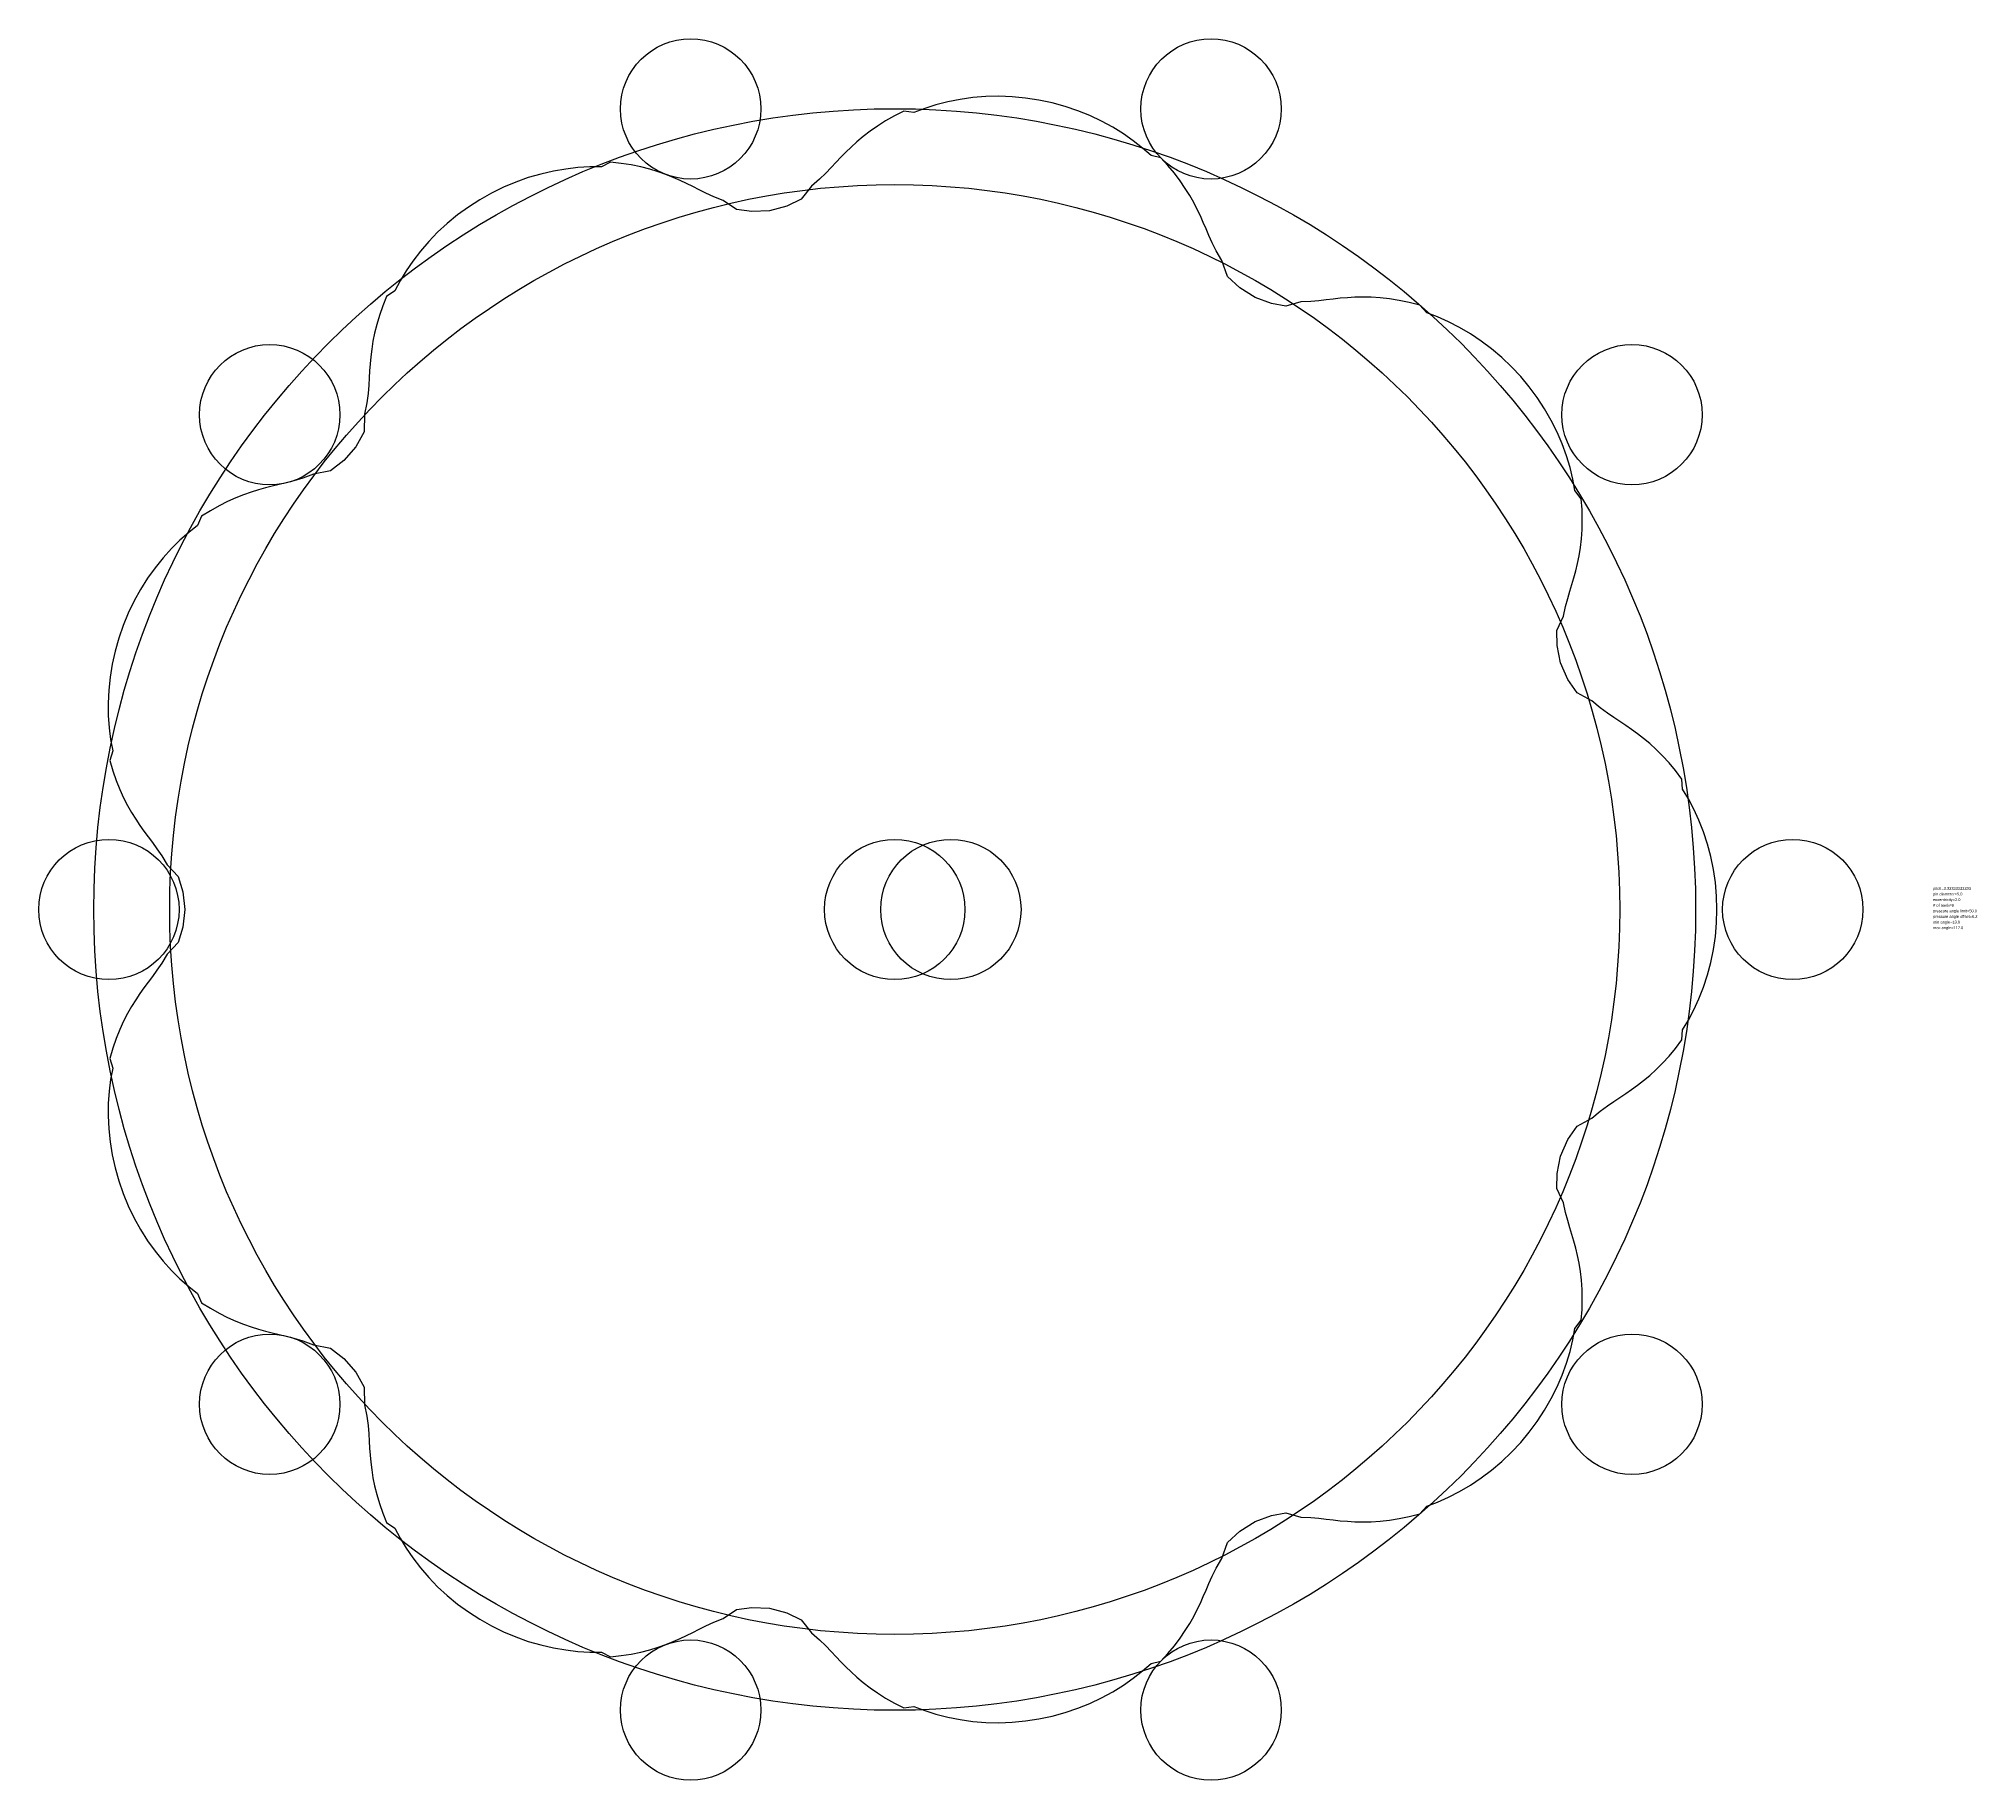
# Model space of a CAD drawing. Extents: x -32.5 to 36.6, y -31 to 31.
import ezdxf

# ---------------------------------------------------------------- set-up
doc = ezdxf.new("R2010")
doc.units = 0
for name, color, linetype in [('CAM', 1, 'continuous'), ('PRESSURE', 3, 'continuous'), ('ROLLER', 5, 'continuous'), ('TEXT', 2, 'continuous')]:
    doc.layers.add(name, color=color, linetype=linetype)
doc.styles.get("Standard").update_dxf_attribs({"font": 'ARIAL.TTF', "width": 40, "oblique": 50})

msp = doc.modelspace()

# ---------------------------------------------------------------- linework, layer by layer
at = {"layer": 'cam'}
for p, q in [((-1.67, 28.45), (-2.008, 28.281)), ((-1.313, 28.408), (-1.67, 28.45)), ((-0.931, 28.552), (-1.313, 28.408)), ((-0.529, 28.678), (-0.931, 28.552)), ((-0.108, 28.786), (-0.529, 28.678)), ((0.33, 28.871), (-0.108, 28.786)), ((0.781, 28.933), (0.33, 28.871)), ((1.244, 28.97), (0.781, 28.933)), ((1.714, 28.98), (1.244, 28.97)), ((2.189, 28.963), (1.714, 28.98)), ((2.666, 28.918), (2.189, 28.963)), ((3.14, 28.845), (2.666, 28.918)), ((3.61, 28.745), (3.14, 28.845)), ((4.071, 28.619), (3.61, 28.745)), ((4.521, 28.467), (4.071, 28.619)), ((4.956, 28.291), (4.521, 28.467)), ((-2.88, 27.733), (-3.124, 27.545)), ((-2.613, 27.92), (-2.88, 27.733)), ((-2.323, 28.103), (-2.613, 27.92)), ((-2.008, 28.281), (-2.323, 28.103)), ((5.374, 28.094), (4.956, 28.291)), ((5.772, 27.877), (5.374, 28.094)), ((6.149, 27.644), (5.772, 27.877)), ((6.502, 27.396), (6.149, 27.644)), ((-3.74, 26.992), (-3.917, 26.811)), ((-3.551, 27.174), (-3.74, 26.992)), ((-3.347, 27.358), (-3.551, 27.174)), ((-3.124, 27.545), (-3.347, 27.358)), ((6.832, 27.137), (6.502, 27.396)), ((7.135, 26.87), (6.832, 27.137)), ((-14.162, 26.314), (-14.608, 26.212)), ((-13.721, 26.389), (-14.162, 26.314)), ((-13.286, 26.438), (-13.721, 26.389)), ((-12.862, 26.462), (-13.286, 26.438)), ((-12.451, 26.463), (-12.862, 26.462)), ((-12.127, 26.629), (-12.451, 26.463)), ((-11.747, 26.59), (-12.127, 26.629)), ((-11.386, 26.534), (-11.747, 26.59)), ((-11.046, 26.463), (-11.386, 26.534)), ((-10.726, 26.381), (-11.046, 26.463)), ((-10.428, 26.29), (-10.726, 26.381)), ((-10.15, 26.192), (-10.428, 26.29)), ((-4.265, 26.444), (-4.455, 26.245)), ((-4.09, 26.63), (-4.265, 26.444)), ((-3.917, 26.811), (-4.09, 26.63)), ((7.48, 26.787), (7.135, 26.87)), ((7.735, 26.512), (7.48, 26.787)), ((7.964, 26.237), (7.735, 26.512)), ((-15.939, 25.74), (-16.37, 25.529)), ((-15.5, 25.925), (-15.939, 25.74)), ((-15.056, 26.082), (-15.5, 25.925)), ((-14.608, 26.212), (-15.056, 26.082)), ((-9.892, 26.089), (-10.15, 26.192)), ((-9.649, 25.983), (-9.892, 26.089)), ((-9.418, 25.874), (-9.649, 25.983)), ((-9.194, 25.764), (-9.418, 25.874)), ((-8.968, 25.649), (-9.194, 25.764)), ((-8.726, 25.53), (-8.968, 25.649)), ((-4.967, 25.781), (-5.329, 25.316)), ((-4.68, 26.026), (-4.967, 25.781)), ((-4.455, 26.245), (-4.68, 26.026)), ((8.169, 25.967), (7.964, 26.237)), ((8.351, 25.701), (8.169, 25.967)), ((8.511, 25.443), (8.351, 25.701)), ((-17.191, 25.033), (-17.577, 24.752)), ((-16.788, 25.293), (-17.191, 25.033)), ((-16.37, 25.529), (-16.788, 25.293)), ((-8.451, 25.403), (-8.726, 25.53)), ((-8.115, 25.27), (-8.451, 25.403)), ((-7.641, 24.951), (-8.115, 25.27)), ((-7.097, 24.874), (-7.641, 24.951)), ((-6.465, 24.904), (-7.097, 24.874)), ((-5.844, 25.067), (-6.465, 24.904)), ((-5.329, 25.316), (-5.844, 25.067)), ((8.653, 25.193), (8.511, 25.443)), ((8.778, 24.951), (8.653, 25.193)), ((8.891, 24.717), (8.778, 24.951)), ((-17.943, 24.452), (-18.287, 24.134)), ((-17.577, 24.752), (-17.943, 24.452)), ((8.994, 24.488), (8.891, 24.717)), ((9.094, 24.258), (8.994, 24.488)), ((9.196, 24.02), (9.094, 24.258)), ((-18.606, 23.803), (-18.901, 23.461)), ((-18.287, 24.134), (-18.606, 23.803)), ((9.311, 23.763), (9.196, 24.02)), ((9.456, 23.472), (9.311, 23.763)), ((-19.169, 23.111), (-19.411, 22.757)), ((-18.901, 23.461), (-19.169, 23.111)), ((9.658, 23.13), (9.456, 23.472)), ((9.863, 22.56), (9.658, 23.13)), ((-19.626, 22.401), (-19.814, 22.047)), ((-19.411, 22.757), (-19.626, 22.401)), ((10.293, 22.152), (9.863, 22.56)), ((10.842, 21.808), (10.293, 22.152)), ((-20.244, 21.508), (-20.361, 21.174)), ((-20.105, 21.851), (-20.244, 21.508)), ((-19.814, 22.047), (-20.105, 21.851)), ((11.423, 21.596), (10.842, 21.808)), ((11.941, 21.505), (11.423, 21.596)), ((12.476, 21.654), (11.941, 21.505)), ((12.822, 21.669), (12.476, 21.654)), ((13.114, 21.696), (12.822, 21.669)), ((13.377, 21.726), (13.114, 21.696)), ((13.627, 21.756), (13.377, 21.726)), ((13.876, 21.782), (13.627, 21.756)), ((14.132, 21.804), (13.876, 21.782)), ((14.399, 21.819), (14.132, 21.804)), ((14.681, 21.825), (14.399, 21.819)), ((14.979, 21.819), (14.681, 21.825)), ((15.294, 21.8), (14.979, 21.819)), ((15.626, 21.764), (15.294, 21.8)), ((15.973, 21.709), (15.626, 21.764)), ((16.335, 21.634), (15.973, 21.709)), ((16.708, 21.535), (16.335, 21.634)), ((16.957, 21.263), (16.708, 21.535)), ((-20.456, 20.852), (-20.532, 20.544)), ((-20.361, 21.174), (-20.456, 20.852)), ((17.344, 21.116), (16.957, 21.263)), ((17.735, 20.943), (17.344, 21.116)), ((18.126, 20.742), (17.735, 20.943)), ((18.515, 20.514), (18.126, 20.742)), ((-20.591, 20.249), (-20.636, 19.969)), ((-20.532, 20.544), (-20.591, 20.249)), ((18.897, 20.26), (18.515, 20.514)), ((19.271, 19.979), (18.897, 20.26)), ((-20.692, 19.445), (-20.71, 19.195)), ((-20.669, 19.702), (-20.692, 19.445)), ((-20.636, 19.969), (-20.669, 19.702)), ((19.632, 19.674), (19.271, 19.979)), ((19.978, 19.345), (19.632, 19.674)), ((20.306, 18.995), (19.978, 19.345)), ((-20.74, 18.682), (-20.763, 18.394)), ((-20.724, 18.944), (-20.74, 18.682)), ((-20.71, 19.195), (-20.724, 18.944)), ((20.613, 18.626), (20.306, 18.995)), ((-20.805, 18.058), (-20.89, 17.651)), ((-20.763, 18.394), (-20.805, 18.058)), ((20.898, 18.241), (20.613, 18.626)), ((21.159, 17.842), (20.898, 18.241)), ((-20.89, 17.651), (-20.911, 17.027)), ((21.394, 17.432), (21.159, 17.842)), ((21.603, 17.015), (21.394, 17.432)), ((-20.911, 17.027), (-21.206, 16.493)), ((21.784, 16.594), (21.603, 17.015)), ((21.938, 16.172), (21.784, 16.594)), ((-21.629, 16), (-22.105, 15.633)), ((-21.206, 16.493), (-21.629, 16)), ((22.064, 15.752), (21.938, 16.172)), ((-23.682, 15.204), (-23.936, 15.144)), ((-23.406, 15.274), (-23.682, 15.204)), ((-23.088, 15.37), (-23.406, 15.274)), ((-22.709, 15.517), (-23.088, 15.37)), ((-22.105, 15.633), (-22.709, 15.517)), ((22.164, 15.338), (22.064, 15.752)), ((22.239, 14.932), (22.164, 15.338)), ((-25.773, 14.539), (-26.075, 14.387)), ((-25.481, 14.67), (-25.773, 14.539)), ((-25.201, 14.781), (-25.481, 14.67)), ((-24.931, 14.875), (-25.201, 14.781)), ((-24.673, 14.956), (-24.931, 14.875)), ((-24.423, 15.025), (-24.673, 14.956)), ((-24.18, 15.086), (-24.423, 15.025)), ((-23.936, 15.144), (-24.18, 15.086)), ((22.461, 14.641), (22.239, 14.932)), ((22.491, 14.258), (22.461, 14.641)), ((-26.698, 14.012), (-26.84, 13.689)), ((-26.384, 14.212), (-26.698, 14.012)), ((-26.075, 14.387), (-26.384, 14.212)), ((22.501, 13.891), (22.491, 14.258)), ((22.492, 13.541), (22.501, 13.891)), ((-27.469, 13.163), (-27.775, 12.86)), ((-27.156, 13.439), (-27.469, 13.163)), ((-26.84, 13.689), (-27.156, 13.439)), ((22.432, 12.899), (22.468, 13.21)), ((22.468, 13.21), (22.492, 13.541)), ((-28.072, 12.533), (-28.356, 12.181)), ((-27.775, 12.86), (-28.072, 12.533)), ((22.329, 12.331), (22.384, 12.606)), ((22.384, 12.606), (22.432, 12.899)), ((-28.625, 11.806), (-28.875, 11.41)), ((-28.356, 12.181), (-28.625, 11.806)), ((22.131, 11.585), (22.201, 11.826)), ((22.201, 11.826), (22.267, 12.072)), ((22.267, 12.072), (22.329, 12.331)), ((-28.875, 11.41), (-29.106, 10.995)), ((21.905, 10.8), (21.982, 11.088)), ((21.982, 11.088), (22.058, 11.343)), ((22.058, 11.343), (22.131, 11.585)), ((-29.313, 10.565), (-29.496, 10.121)), ((-29.106, 10.995), (-29.313, 10.565)), ((21.596, 9.942), (21.832, 10.454)), ((21.832, 10.454), (21.905, 10.8)), ((-29.496, 10.121), (-29.653, 9.667)), ((21.604, 9.404), (21.596, 9.942)), ((-29.783, 9.206), (-29.885, 8.742)), ((-29.653, 9.667), (-29.783, 9.206)), ((21.728, 8.791), (21.604, 9.404)), ((-29.885, 8.742), (-29.96, 8.276)), ((21.984, 8.198), (21.728, 8.791)), ((-30.007, 7.814), (-30.027, 7.358)), ((-29.96, 8.276), (-30.007, 7.814)), ((22.315, 7.719), (21.984, 8.198)), ((22.839, 7.431), (22.315, 7.719)), ((-30.027, 7.358), (-30.022, 6.911)), ((-30.022, 6.911), (-29.992, 6.476)), ((23.135, 7.182), (22.839, 7.431)), ((23.393, 6.994), (23.135, 7.182)), ((23.624, 6.838), (23.393, 6.994)), ((-29.992, 6.476), (-29.939, 6.056)), ((23.839, 6.697), (23.624, 6.838)), ((24.048, 6.559), (23.839, 6.697)), ((24.256, 6.417), (24.048, 6.559)), ((24.468, 6.264), (24.256, 6.417)), ((24.684, 6.097), (24.468, 6.264)), ((-29.866, 5.654), (-29.972, 5.307)), ((-29.939, 6.056), (-29.866, 5.654)), ((24.907, 5.912), (24.684, 6.097)), ((25.133, 5.707), (24.907, 5.912)), ((25.364, 5.479), (25.133, 5.707)), ((-29.972, 5.307), (-29.866, 4.942)), ((-29.866, 4.942), (-29.747, 4.599)), ((25.595, 5.227), (25.364, 5.479)), ((25.825, 4.951), (25.595, 5.227)), ((26.051, 4.65), (25.825, 4.951)), ((-29.747, 4.599), (-29.617, 4.278)), ((-29.617, 4.278), (-29.48, 3.981)), ((26.072, 4.294), (26.051, 4.65)), ((26.281, 3.945), (26.072, 4.294)), ((-29.48, 3.981), (-29.338, 3.706)), ((-29.338, 3.706), (-29.193, 3.451)), ((26.477, 3.574), (26.281, 3.945)), ((26.658, 3.18), (26.477, 3.574)), ((-29.193, 3.451), (-29.047, 3.216)), ((-29.047, 3.216), (-28.9, 2.997)), ((-28.9, 2.997), (-28.753, 2.79)), ((-28.753, 2.79), (-28.605, 2.589)), ((26.82, 2.766), (26.658, 3.18)), ((26.962, 2.334), (26.82, 2.766)), ((-28.605, 2.589), (-28.452, 2.385)), ((-28.452, 2.385), (-28.291, 2.165)), ((-28.291, 2.165), (-28.117, 1.912)), ((27.081, 1.887), (26.962, 2.334)), ((-28.117, 1.912), (-27.926, 1.595)), ((-27.926, 1.595), (-27.53, 1.171)), ((27.176, 1.427), (27.081, 1.887)), ((27.244, 0.957), (27.176, 1.427)), ((-27.53, 1.171), (-27.367, 0.634)), ((27.286, 0.48), (27.244, 0.957)), ((-27.367, 0.634), (-27.3, 0)), ((-27.3, 0), (-27.367, -0.634)), ((27.3, 0), (27.286, 0.48)), ((-27.367, -0.634), (-27.53, -1.171)), ((27.244, -0.957), (27.286, -0.48)), ((27.286, -0.48), (27.3, 0)), ((-27.53, -1.171), (-27.926, -1.595)), ((27.176, -1.427), (27.244, -0.957)), ((-28.117, -1.912), (-28.291, -2.165)), ((-27.926, -1.595), (-28.117, -1.912)), ((26.962, -2.334), (27.081, -1.887)), ((27.081, -1.887), (27.176, -1.427)), ((-28.605, -2.589), (-28.753, -2.79)), ((-28.452, -2.385), (-28.605, -2.589)), ((-28.291, -2.165), (-28.452, -2.385)), ((26.82, -2.766), (26.962, -2.334)), ((-29.193, -3.451), (-29.338, -3.706)), ((-29.047, -3.216), (-29.193, -3.451)), ((-28.9, -2.997), (-29.047, -3.216)), ((-28.753, -2.79), (-28.9, -2.997)), ((26.477, -3.574), (26.658, -3.18)), ((26.658, -3.18), (26.82, -2.766)), ((-29.48, -3.981), (-29.617, -4.278)), ((-29.338, -3.706), (-29.48, -3.981)), ((26.072, -4.294), (26.281, -3.945)), ((26.281, -3.945), (26.477, -3.574)), ((-29.747, -4.599), (-29.866, -4.942)), ((-29.617, -4.278), (-29.747, -4.599)), ((25.825, -4.951), (26.051, -4.65)), ((26.051, -4.65), (26.072, -4.294)), ((-29.866, -4.942), (-29.972, -5.307)), ((-29.972, -5.307), (-29.866, -5.654)), ((25.133, -5.707), (25.364, -5.479)), ((25.364, -5.479), (25.595, -5.227)), ((25.595, -5.227), (25.825, -4.951)), ((-29.939, -6.056), (-29.992, -6.476)), ((-29.866, -5.654), (-29.939, -6.056)), ((24.468, -6.264), (24.684, -6.097)), ((24.684, -6.097), (24.907, -5.912)), ((24.907, -5.912), (25.133, -5.707)), ((-29.992, -6.476), (-30.022, -6.911)), ((23.393, -6.994), (23.624, -6.838)), ((23.624, -6.838), (23.839, -6.697)), ((23.839, -6.697), (24.048, -6.559)), ((24.048, -6.559), (24.256, -6.417)), ((24.256, -6.417), (24.468, -6.264)), ((-30.022, -6.911), (-30.027, -7.358)), ((-30.027, -7.358), (-30.007, -7.814)), ((22.315, -7.719), (22.839, -7.431)), ((22.839, -7.431), (23.135, -7.182)), ((23.135, -7.182), (23.393, -6.994)), ((-30.007, -7.814), (-29.96, -8.276)), ((-29.96, -8.276), (-29.885, -8.742)), ((21.728, -8.791), (21.984, -8.198)), ((21.984, -8.198), (22.315, -7.719)), ((-29.885, -8.742), (-29.783, -9.206)), ((21.604, -9.404), (21.728, -8.791)), ((-29.783, -9.206), (-29.653, -9.667)), ((-29.653, -9.667), (-29.496, -10.121)), ((21.596, -9.942), (21.604, -9.404)), ((-29.496, -10.121), (-29.313, -10.565)), ((21.832, -10.454), (21.596, -9.942)), ((-29.313, -10.565), (-29.106, -10.995)), ((-29.106, -10.995), (-28.875, -11.41)), ((21.905, -10.8), (21.832, -10.454)), ((21.982, -11.088), (21.905, -10.8)), ((-28.875, -11.41), (-28.625, -11.806)), ((22.058, -11.343), (21.982, -11.088)), ((22.131, -11.585), (22.058, -11.343)), ((22.201, -11.826), (22.131, -11.585)), ((-28.625, -11.806), (-28.356, -12.181)), ((-28.356, -12.181), (-28.072, -12.533)), ((22.267, -12.072), (22.201, -11.826)), ((22.329, -12.331), (22.267, -12.072)), ((22.384, -12.606), (22.329, -12.331)), ((-28.072, -12.533), (-27.775, -12.86)), ((-27.775, -12.86), (-27.469, -13.163)), ((22.432, -12.899), (22.384, -12.606)), ((22.468, -13.21), (22.432, -12.899)), ((-27.469, -13.163), (-27.156, -13.439)), ((-27.156, -13.439), (-26.84, -13.689)), ((-26.84, -13.689), (-26.698, -14.012)), ((22.492, -13.541), (22.468, -13.21)), ((22.501, -13.891), (22.492, -13.541)), ((-26.698, -14.012), (-26.384, -14.212)), ((-26.384, -14.212), (-26.075, -14.387)), ((-26.075, -14.387), (-25.773, -14.539)), ((22.461, -14.641), (22.491, -14.258)), ((22.491, -14.258), (22.501, -13.891)), ((-25.773, -14.539), (-25.481, -14.67)), ((-25.481, -14.67), (-25.201, -14.781)), ((-25.201, -14.781), (-24.931, -14.875)), ((-24.931, -14.875), (-24.673, -14.956)), ((-24.673, -14.956), (-24.423, -15.025)), ((-24.423, -15.025), (-24.18, -15.086)), ((-24.18, -15.086), (-23.936, -15.144)), ((-23.936, -15.144), (-23.682, -15.204)), ((22.164, -15.338), (22.239, -14.932)), ((22.239, -14.932), (22.461, -14.641)), ((-23.682, -15.204), (-23.406, -15.274)), ((-23.406, -15.274), (-23.088, -15.37)), ((-23.088, -15.37), (-22.709, -15.517)), ((-22.709, -15.517), (-22.105, -15.633)), ((-22.105, -15.633), (-21.629, -16)), ((21.938, -16.172), (22.064, -15.752)), ((22.064, -15.752), (22.164, -15.338)), ((-21.629, -16), (-21.206, -16.493)), ((-21.206, -16.493), (-20.911, -17.027)), ((21.784, -16.594), (21.938, -16.172)), ((-20.911, -17.027), (-20.89, -17.651)), ((21.394, -17.432), (21.603, -17.015)), ((21.603, -17.015), (21.784, -16.594)), ((-20.89, -17.651), (-20.805, -18.058)), ((20.898, -18.241), (21.159, -17.842)), ((21.159, -17.842), (21.394, -17.432)), ((-20.805, -18.058), (-20.763, -18.394)), ((-20.763, -18.394), (-20.74, -18.682)), ((20.306, -18.995), (20.613, -18.626)), ((20.613, -18.626), (20.898, -18.241)), ((-20.74, -18.682), (-20.724, -18.944)), ((-20.724, -18.944), (-20.71, -19.195)), ((-20.71, -19.195), (-20.692, -19.445)), ((19.978, -19.345), (20.306, -18.995)), ((-20.692, -19.445), (-20.669, -19.702)), ((-20.669, -19.702), (-20.636, -19.969)), ((-20.636, -19.969), (-20.591, -20.249)), ((18.897, -20.26), (19.271, -19.979)), ((19.271, -19.979), (19.632, -19.674)), ((19.632, -19.674), (19.978, -19.345)), ((-20.591, -20.249), (-20.532, -20.544)), ((-20.532, -20.544), (-20.456, -20.852)), ((18.126, -20.742), (18.515, -20.514)), ((18.515, -20.514), (18.897, -20.26)), ((-20.456, -20.852), (-20.361, -21.174)), ((-20.361, -21.174), (-20.244, -21.508)), ((16.708, -21.535), (16.957, -21.263)), ((16.957, -21.263), (17.344, -21.116)), ((17.344, -21.116), (17.735, -20.943)), ((17.735, -20.943), (18.126, -20.742)), ((-20.244, -21.508), (-20.105, -21.851)), ((-20.105, -21.851), (-19.814, -22.047)), ((-19.814, -22.047), (-19.626, -22.401)), ((10.293, -22.152), (10.842, -21.808)), ((10.842, -21.808), (11.423, -21.596)), ((11.423, -21.596), (11.941, -21.505)), ((11.941, -21.505), (12.476, -21.654)), ((12.476, -21.654), (12.822, -21.669)), ((12.822, -21.669), (13.114, -21.696)), ((13.114, -21.696), (13.377, -21.726)), ((13.377, -21.726), (13.627, -21.756)), ((13.627, -21.756), (13.876, -21.782)), ((13.876, -21.782), (14.132, -21.804)), ((14.132, -21.804), (14.399, -21.819)), ((14.399, -21.819), (14.681, -21.825)), ((14.681, -21.825), (14.979, -21.819)), ((14.979, -21.819), (15.294, -21.8)), ((15.294, -21.8), (15.626, -21.764)), ((15.626, -21.764), (15.973, -21.709)), ((15.973, -21.709), (16.335, -21.634)), ((16.335, -21.634), (16.708, -21.535)), ((-19.626, -22.401), (-19.411, -22.757)), ((-19.411, -22.757), (-19.169, -23.111)), ((9.658, -23.13), (9.863, -22.56)), ((9.863, -22.56), (10.293, -22.152)), ((-19.169, -23.111), (-18.901, -23.461)), ((-18.901, -23.461), (-18.606, -23.803)), ((9.311, -23.763), (9.456, -23.472)), ((9.456, -23.472), (9.658, -23.13)), ((-18.606, -23.803), (-18.287, -24.134)), ((-18.287, -24.134), (-17.943, -24.452)), ((9.094, -24.258), (9.196, -24.02)), ((9.196, -24.02), (9.311, -23.763)), ((-17.943, -24.452), (-17.577, -24.752)), ((-17.577, -24.752), (-17.191, -25.033)), ((8.778, -24.951), (8.891, -24.717)), ((8.891, -24.717), (8.994, -24.488)), ((8.994, -24.488), (9.094, -24.258)), ((-17.191, -25.033), (-16.788, -25.293)), ((-16.788, -25.293), (-16.37, -25.529)), ((-16.37, -25.529), (-15.939, -25.74)), ((-8.968, -25.649), (-8.726, -25.53)), ((-8.726, -25.53), (-8.451, -25.403)), ((-8.451, -25.403), (-8.115, -25.27)), ((-8.115, -25.27), (-7.641, -24.951)), ((-7.641, -24.951), (-7.097, -24.874)), ((-7.097, -24.874), (-6.465, -24.904)), ((-6.465, -24.904), (-5.844, -25.067)), ((-5.844, -25.067), (-5.329, -25.316)), ((-5.329, -25.316), (-4.967, -25.781)), ((8.351, -25.701), (8.511, -25.443)), ((8.511, -25.443), (8.653, -25.193)), ((8.653, -25.193), (8.778, -24.951)), ((-15.939, -25.74), (-15.5, -25.925)), ((-15.5, -25.925), (-15.056, -26.082)), ((-15.056, -26.082), (-14.608, -26.212)), ((-14.608, -26.212), (-14.162, -26.314)), ((-10.428, -26.29), (-10.15, -26.192)), ((-10.15, -26.192), (-9.892, -26.089)), ((-9.892, -26.089), (-9.649, -25.983)), ((-9.649, -25.983), (-9.418, -25.874)), ((-9.418, -25.874), (-9.194, -25.764)), ((-9.194, -25.764), (-8.968, -25.649)), ((-4.967, -25.781), (-4.68, -26.026)), ((-4.68, -26.026), (-4.455, -26.245)), ((-4.455, -26.245), (-4.265, -26.444)), ((7.735, -26.512), (7.964, -26.237)), ((7.964, -26.237), (8.169, -25.967)), ((8.169, -25.967), (8.351, -25.701)), ((-14.162, -26.314), (-13.721, -26.389)), ((-13.721, -26.389), (-13.286, -26.438)), ((-13.286, -26.438), (-12.862, -26.462)), ((-12.862, -26.462), (-12.451, -26.463)), ((-12.451, -26.463), (-12.127, -26.629)), ((-12.127, -26.629), (-11.747, -26.59)), ((-11.747, -26.59), (-11.386, -26.534)), ((-11.386, -26.534), (-11.046, -26.463)), ((-11.046, -26.463), (-10.726, -26.381)), ((-10.726, -26.381), (-10.428, -26.29)), ((-4.265, -26.444), (-4.09, -26.63)), ((-4.09, -26.63), (-3.917, -26.811)), ((-3.917, -26.811), (-3.74, -26.992)), ((6.832, -27.137), (7.135, -26.87)), ((7.135, -26.87), (7.48, -26.787)), ((7.48, -26.787), (7.735, -26.512)), ((-3.74, -26.992), (-3.551, -27.174)), ((-3.551, -27.174), (-3.347, -27.358)), ((-3.347, -27.358), (-3.124, -27.545)), ((-3.124, -27.545), (-2.88, -27.733)), ((6.149, -27.644), (6.502, -27.396)), ((6.502, -27.396), (6.832, -27.137)), ((-2.88, -27.733), (-2.613, -27.92)), ((-2.613, -27.92), (-2.323, -28.103)), ((-2.323, -28.103), (-2.008, -28.281)), ((-2.008, -28.281), (-1.67, -28.45)), ((4.521, -28.467), (4.956, -28.291)), ((4.956, -28.291), (5.374, -28.094)), ((5.374, -28.094), (5.772, -27.877)), ((5.772, -27.877), (6.149, -27.644)), ((-1.67, -28.45), (-1.313, -28.408)), ((-1.313, -28.408), (-0.931, -28.552)), ((-0.931, -28.552), (-0.529, -28.678)), ((-0.529, -28.678), (-0.108, -28.786)), ((-0.108, -28.786), (0.33, -28.871)), ((0.33, -28.871), (0.781, -28.933)), ((0.781, -28.933), (1.244, -28.97)), ((1.244, -28.97), (1.714, -28.98)), ((1.714, -28.98), (2.189, -28.963)), ((2.189, -28.963), (2.666, -28.918)), ((2.666, -28.918), (3.14, -28.845)), ((3.14, -28.845), (3.61, -28.745)), ((3.61, -28.745), (4.071, -28.619)), ((4.071, -28.619), (4.521, -28.467))]:
    msp.add_line(p, q, dxfattribs=at)
msp.add_circle((-2, 0), 2.5, dxfattribs=at)
at = {"layer": 'pressure'}
for radius in [28.538, 25.835]:
    msp.add_circle((-2, 0), radius, dxfattribs=at)
at = {"layer": 'roller'}
for centre in [(-9.271, 28.532), (9.271, 28.532), (-24.271, 17.634), (24.271, 17.634), (-30, 0), (0, 0), (30, 0), (-24.271, -17.634), (24.271, -17.634), (-9.271, -28.532), (9.271, -28.532)]:
    msp.add_circle(centre, 2.5, dxfattribs=at)

# ---------------------------------------------------------------- texts
at = {"layer": 'text'}
for s, p in [('pitch=3.33333333333', (35, 0.7)), ('# of teeth=9', (35, 0.1)), ('eccentricity=2.0', (35, 0.3)), ('pin diameter=5.0', (35, 0.5)), ('pressure angle limit=50.0', (35, -0.1)), ('pressure angle offset=0.2', (35, -0.3)), ('min angle=13.0', (35, -0.5)), ('max angle=112.0', (35, -0.7))]:
    msp.add_text(s, height=0.1, dxfattribs=at).set_placement(p)

doc.saveas('drawing.dxf')
